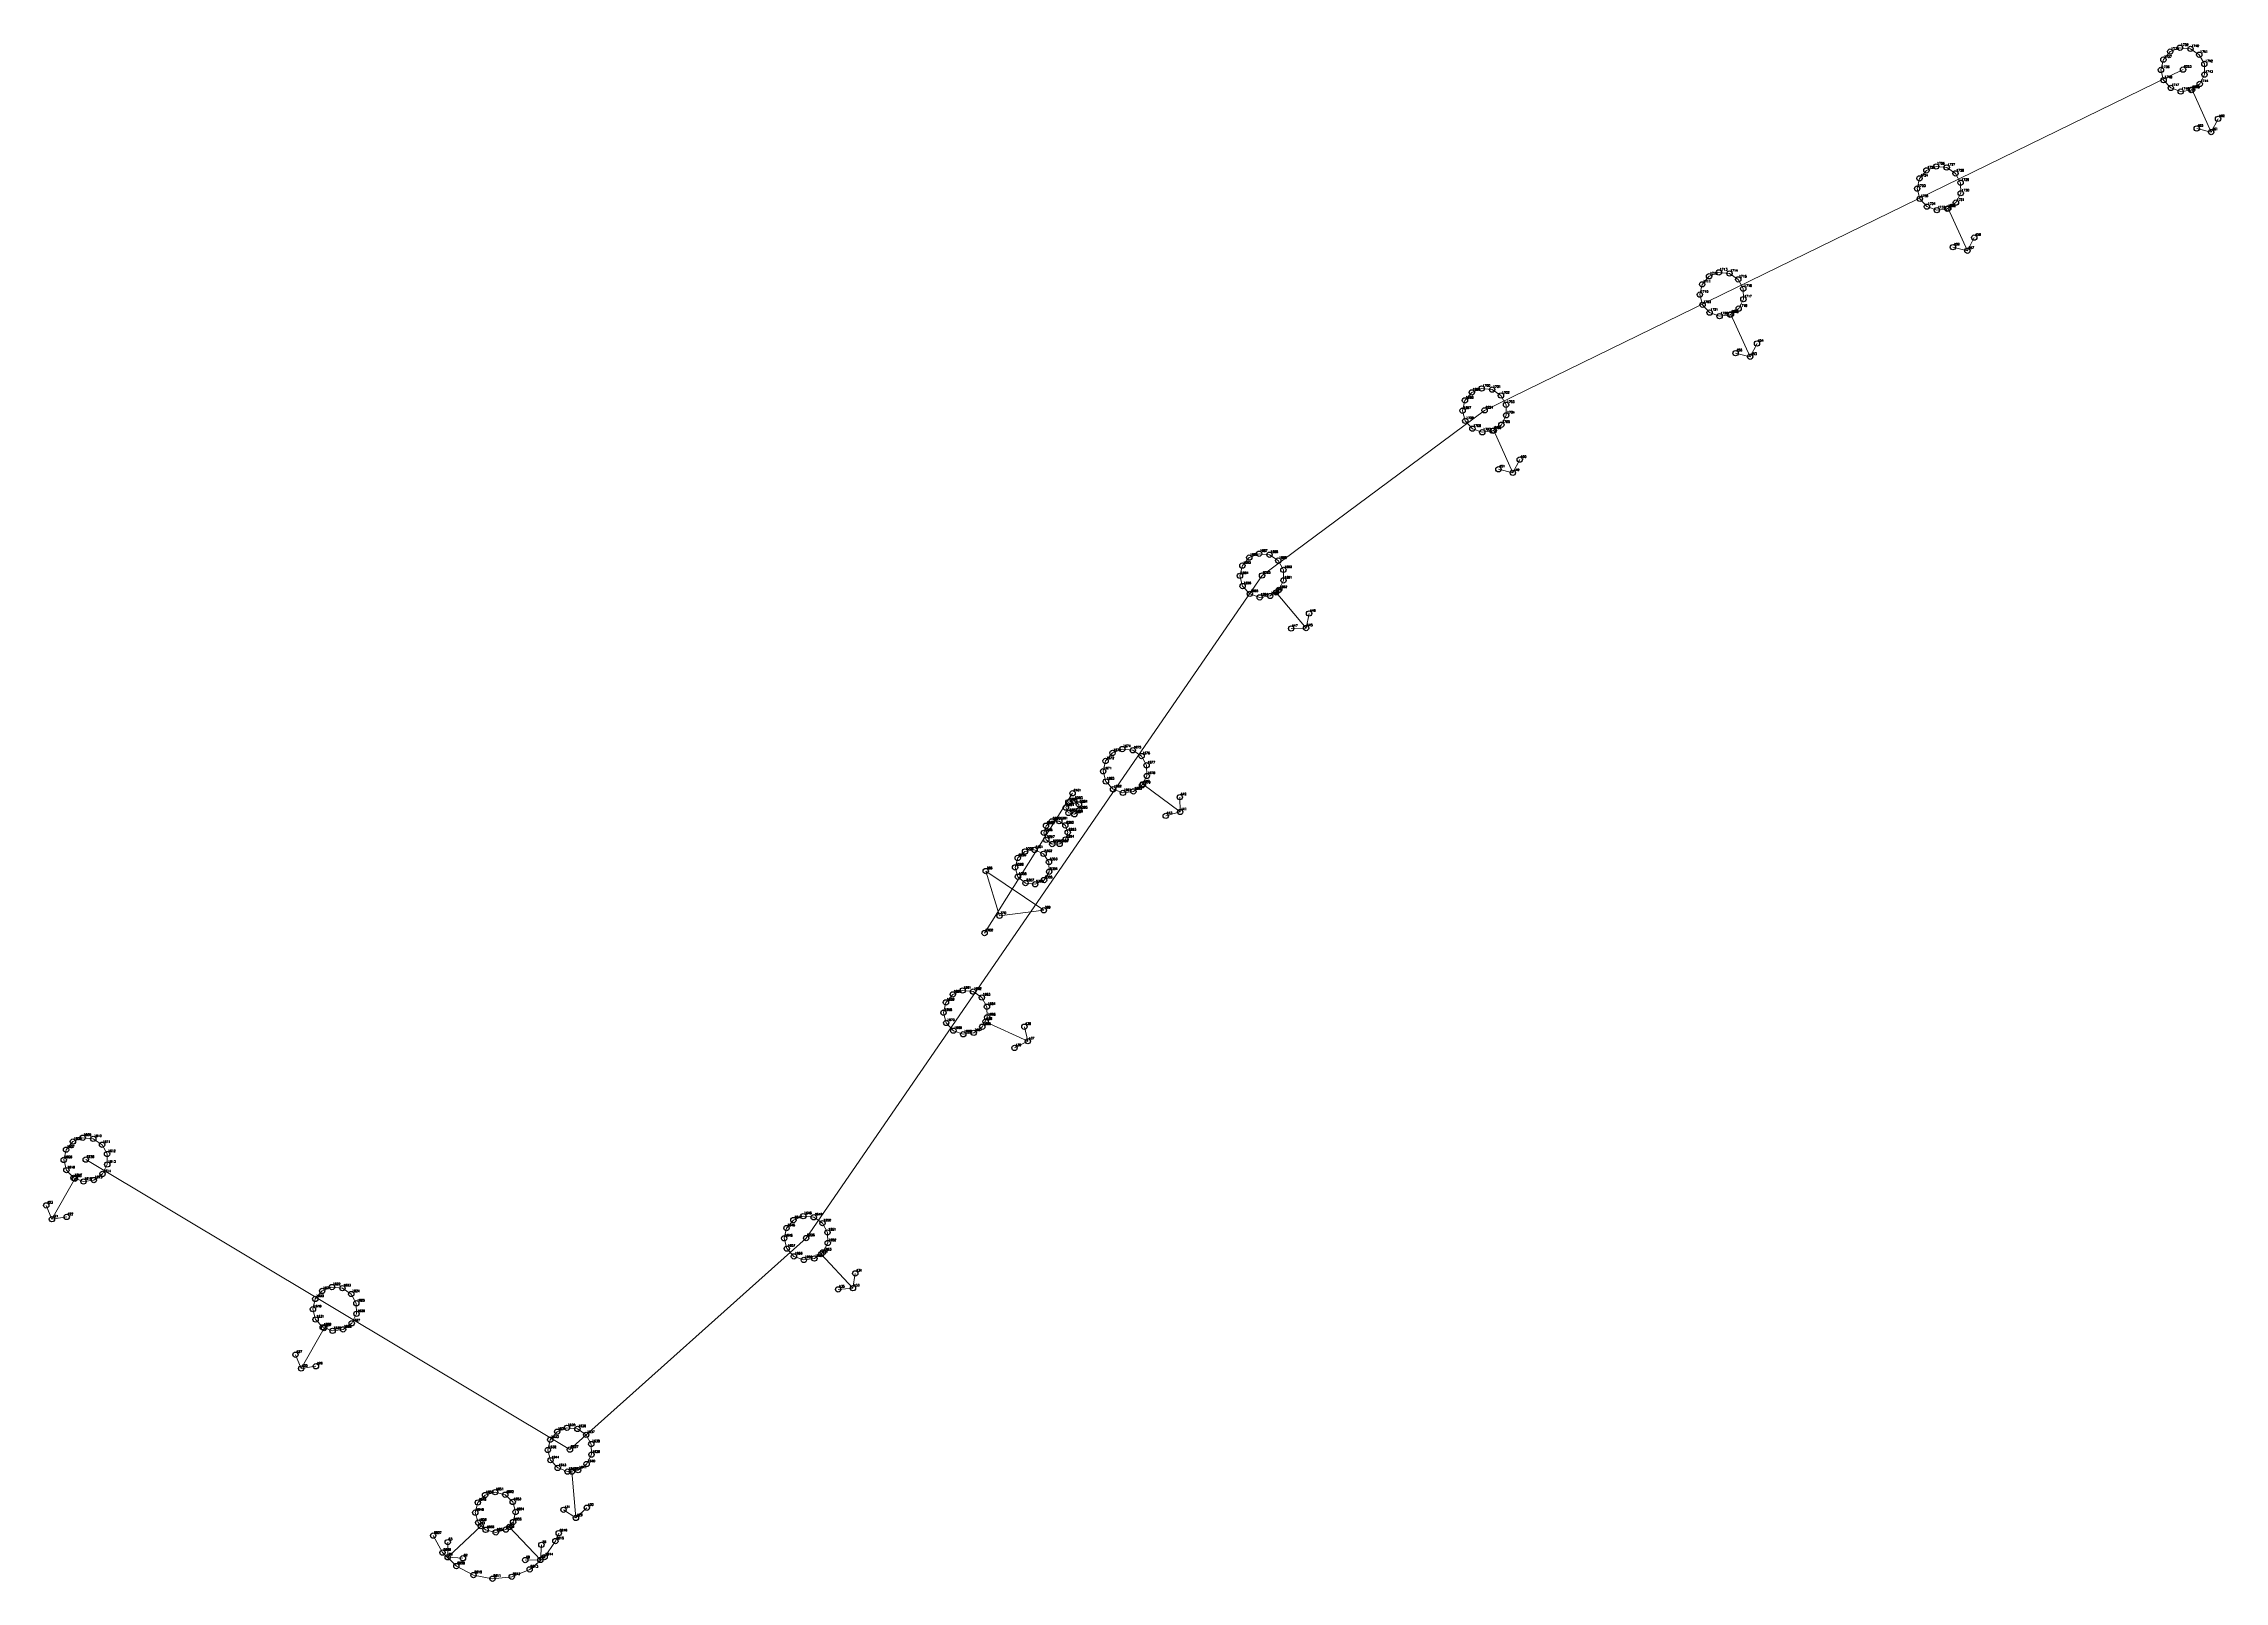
# Model space of a CAD drawing. Extents: x 1391501 to 1398271, y 354915 to 360782.
# Drawn here: x 1392026.5 to 1392334.6, y 355689.2 to 355906.6 of the extents above; entities that cross this region are included whole.
import ezdxf

# ---------------------------------------------------------------- set-up
doc = ezdxf.new("R2010")
doc.units = 0
doc.header["$PDMODE"] = 33
doc.header["$PDSIZE"] = 0.75
doc.layers.add('12 - ценные элементы визуального восприятия территории', color=7, linetype='Continuous')
doc.styles.get("Standard").update_dxf_attribs({"font": 'simplex.shx'})

msp = doc.modelspace()

# ---------------------------------------------------------------- linework, layer by layer
for p in [(1392326.93, 355905.46), (1392328.31, 355906.01), (1392329.8, 355905.85), (1392331.04, 355905.03), (1392325.62, 355902.88), (1392325.96, 355904.33), (1392331.75, 355903.72), (1392331.77, 355902.22), (1392326, 355901.43), (1392327.01, 355900.33), (1392328.41, 355899.82), (1392329.89, 355900.03), (1392331.1, 355900.89), (1392293.87, 355889.23), (1392291.51, 355887.55), (1392292.48, 355888.68), (1392295.35, 355889.08), (1392296.59, 355888.25), (1392297.31, 355886.94), (1392291.18, 355886.1), (1392291.56, 355884.66), (1392292.56, 355883.55), (1392295.44, 355883.25), (1392296.66, 355884.12), (1392297.33, 355885.45), (1392293.96, 355883.05), (1392263.17, 355874.26), (1392264.66, 355874.1), (1392260.48, 355871.12), (1392260.81, 355872.57), (1392261.78, 355873.71), (1392265.9, 355873.27), (1392266.61, 355871.96), (1392260.86, 355869.68), (1392261.86, 355868.58), (1392263.27, 355868.07), (1392264.74, 355868.27), (1392265.96, 355869.14), (1392266.63, 355870.47), (1392227.29, 355856.16), (1392228.26, 355857.3), (1392229.65, 355857.85), (1392231.13, 355857.69), (1392232.37, 355856.86), (1392233.09, 355855.55), (1392226.96, 355854.71), (1392227.33, 355853.27), (1392232.44, 355852.73), (1392233.11, 355854.06), (1392228.34, 355852.17), (1392229.74, 355851.66), (1392231.22, 355851.86), (1392196.81, 355833.95), (1392198.2, 355834.5), (1392199.68, 355834.35), (1392195.5, 355831.37), (1392195.84, 355832.82), (1392200.92, 355833.52), (1392201.64, 355832.21), (1392201.66, 355830.72), (1392195.88, 355829.92), (1392196.89, 355828.82), (1392198.29, 355828.32), (1392199.77, 355828.52), (1392200.99, 355829.38), (1392177.49, 355806.33), (1392178.88, 355806.88), (1392180.36, 355806.72), (1392176.18, 355803.75), (1392176.52, 355805.2), (1392181.6, 355805.9), (1392182.31, 355804.59), (1392182.34, 355803.09), (1392176.56, 355802.3), (1392177.57, 355801.2), (1392178.97, 355800.69), (1392180.45, 355800.9), (1392181.66, 355801.76), (1392170.9, 355798.61), (1392171.26, 355799.38), (1392171.28, 355797.85), (1392172.08, 355799.58), (1392172.11, 355797.67), (1392172.75, 355799.06), (1392172.77, 355798.21), (1392167.79, 355795.05), (1392168.1, 355796.05), (1392168.13, 355794.06), (1392168.94, 355796.67), (1392169.98, 355796.69), (1392170.83, 355796.09), (1392170.86, 355794.1), (1392171.17, 355795.1), (1392164.1, 355791.49), (1392165.13, 355792.41), (1392166.49, 355792.62), (1392167.76, 355792.07), (1392168.52, 355790.92), (1392168.98, 355793.46), (1392170.03, 355793.48), (1392163.73, 355790.16), (1392164.14, 355788.84), (1392165.2, 355787.95), (1392166.57, 355787.77), (1392167.82, 355788.37), (1392168.54, 355789.54), (1392154.93, 355772.21), (1392156.32, 355772.76), (1392157.8, 355772.6), (1392153.62, 355769.62), (1392153.96, 355771.08), (1392159.04, 355771.77), (1392159.75, 355770.46), (1392154, 355768.18), (1392155.01, 355767.08), (1392156.41, 355766.57), (1392157.89, 355766.77), (1392159.1, 355767.64), (1392159.78, 355768.97), (1392030.62, 355751.4), (1392032.01, 355751.95), (1392033.49, 355751.79), (1392034.74, 355750.96), (1392029.32, 355748.81), (1392029.65, 355750.26), (1392035.45, 355749.65), (1392035.47, 355748.16), (1392029.7, 355747.37), (1392030.7, 355746.27), (1392032.11, 355745.76), (1392033.58, 355745.96), (1392034.8, 355746.83), (1392131.44, 355739.18), (1392132.41, 355740.31), (1392133.8, 355740.86), (1392135.28, 355740.7), (1392136.52, 355739.88), (1392137.23, 355738.56), (1392131.1, 355737.73), (1392131.48, 355736.28), (1392132.49, 355735.18), (1392136.58, 355735.74), (1392137.26, 355737.07), (1392133.89, 355734.67), (1392135.37, 355734.88), (1392064.86, 355729.16), (1392065.83, 355730.29), (1392067.22, 355730.84), (1392068.7, 355730.69), (1392069.94, 355729.86), (1392064.53, 355727.71), (1392064.91, 355726.26), (1392070.66, 355728.55), (1392070.68, 355727.06), (1392065.91, 355725.16), (1392067.31, 355724.66), (1392068.79, 355724.86), (1392070.01, 355725.72), (1392100.42, 355710.95), (1392101.9, 355710.79), (1392097.72, 355707.81), (1392098.06, 355709.26), (1392099.03, 355710.39), (1392103.14, 355709.96), (1392103.85, 355708.65), (1392098.1, 355706.37), (1392099.11, 355705.27), (1392100.51, 355704.76), (1392101.99, 355704.96), (1392103.2, 355705.83), (1392103.88, 355707.16), (1392088.85, 355701.45), (1392090.27, 355701.85), (1392091.7, 355701.49), (1392087.47, 355698.96), (1392087.83, 355700.39), (1392092.76, 355700.47), (1392093.16, 355699.05), (1392087.87, 355697.55), (1392088.93, 355696.52), (1392090.36, 355696.16), (1392091.78, 355696.56), (1392092.8, 355697.62)]:
    msp.add_point(p)
at = {"layer": '12 - ценные элементы визуального восприятия территории', "color": 7, "lineweight": 20}
for points in [[(1392325.62, 355902.88), (1392325.96, 355904.33), (1392326.93, 355905.46), (1392328.31, 355906.01), (1392329.8, 355905.85), (1392331.04, 355905.03), (1392331.75, 355903.72), (1392331.77, 355902.22), (1392331.1, 355900.89), (1392329.89, 355900.03), (1392328.41, 355899.82), (1392327.01, 355900.33), (1392326, 355901.43), (1392325.62, 355902.88)], [(1392325.62, 355902.88), (1392325.96, 355904.33), (1392326.93, 355905.46), (1392328.31, 355906.01), (1392329.8, 355905.85), (1392331.04, 355905.03), (1392331.75, 355903.72), (1392331.77, 355902.22), (1392331.1, 355900.89), (1392329.89, 355900.03), (1392328.41, 355899.82), (1392327.01, 355900.33), (1392326, 355901.43), (1392325.62, 355902.88)], [(1392291.18, 355886.1), (1392291.51, 355887.55), (1392292.48, 355888.68), (1392293.87, 355889.23), (1392295.35, 355889.08), (1392296.59, 355888.25), (1392297.31, 355886.94), (1392297.33, 355885.45), (1392296.66, 355884.12), (1392295.44, 355883.25), (1392293.96, 355883.05), (1392292.56, 355883.55), (1392291.56, 355884.66), (1392291.18, 355886.1)], [(1392291.18, 355886.1), (1392291.51, 355887.55), (1392292.48, 355888.68), (1392293.87, 355889.23), (1392295.35, 355889.08), (1392296.59, 355888.25), (1392297.31, 355886.94), (1392297.33, 355885.45), (1392296.66, 355884.12), (1392295.44, 355883.25), (1392293.96, 355883.05), (1392292.56, 355883.55), (1392291.56, 355884.66), (1392291.18, 355886.1)], [(1392260.48, 355871.12), (1392260.81, 355872.57), (1392261.78, 355873.71), (1392263.17, 355874.26), (1392264.66, 355874.1), (1392265.9, 355873.27), (1392266.61, 355871.96), (1392266.63, 355870.47), (1392265.96, 355869.14), (1392264.74, 355868.27), (1392263.27, 355868.07), (1392261.86, 355868.58), (1392260.86, 355869.68), (1392260.48, 355871.12)], [(1392260.48, 355871.12), (1392260.81, 355872.57), (1392261.78, 355873.71), (1392263.17, 355874.26), (1392264.66, 355874.1), (1392265.9, 355873.27), (1392266.61, 355871.96), (1392266.63, 355870.47), (1392265.96, 355869.14), (1392264.74, 355868.27), (1392263.27, 355868.07), (1392261.86, 355868.58), (1392260.86, 355869.68), (1392260.48, 355871.12)], [(1392226.96, 355854.71), (1392227.29, 355856.16), (1392228.26, 355857.3), (1392229.65, 355857.85), (1392231.13, 355857.69), (1392232.37, 355856.86), (1392233.09, 355855.55), (1392233.11, 355854.06), (1392232.44, 355852.73), (1392231.22, 355851.86), (1392229.74, 355851.66), (1392228.34, 355852.17), (1392227.33, 355853.27), (1392226.96, 355854.71)], [(1392226.96, 355854.71), (1392227.29, 355856.16), (1392228.26, 355857.3), (1392229.65, 355857.85), (1392231.13, 355857.69), (1392232.37, 355856.86), (1392233.09, 355855.55), (1392233.11, 355854.06), (1392232.44, 355852.73), (1392231.22, 355851.86), (1392229.74, 355851.66), (1392228.34, 355852.17), (1392227.33, 355853.27), (1392226.96, 355854.71)], [(1392195.5, 355831.37), (1392195.84, 355832.82), (1392196.81, 355833.95), (1392198.2, 355834.5), (1392199.68, 355834.35), (1392200.92, 355833.52), (1392201.64, 355832.21), (1392201.66, 355830.72), (1392200.99, 355829.38), (1392199.77, 355828.52), (1392198.29, 355828.32), (1392196.89, 355828.82), (1392195.88, 355829.92), (1392195.5, 355831.37)], [(1392195.5, 355831.37), (1392195.84, 355832.82), (1392196.81, 355833.95), (1392198.2, 355834.5), (1392199.68, 355834.35), (1392200.92, 355833.52), (1392201.64, 355832.21), (1392201.66, 355830.72), (1392200.99, 355829.38), (1392199.77, 355828.52), (1392198.29, 355828.32), (1392196.89, 355828.82), (1392195.88, 355829.92), (1392195.5, 355831.37)], [(1392176.18, 355803.75), (1392176.52, 355805.2), (1392177.49, 355806.33), (1392178.88, 355806.88), (1392180.36, 355806.72), (1392181.6, 355805.9), (1392182.31, 355804.59), (1392182.34, 355803.09), (1392181.66, 355801.76), (1392180.45, 355800.9), (1392178.97, 355800.69), (1392177.57, 355801.2), (1392176.56, 355802.3), (1392176.18, 355803.75)], [(1392176.18, 355803.75), (1392176.52, 355805.2), (1392177.49, 355806.33), (1392178.88, 355806.88), (1392180.36, 355806.72), (1392181.6, 355805.9), (1392182.31, 355804.59), (1392182.34, 355803.09), (1392181.66, 355801.76), (1392180.45, 355800.9), (1392178.97, 355800.69), (1392177.57, 355801.2), (1392176.56, 355802.3), (1392176.18, 355803.75)], [(1392170.9, 355798.61), (1392171.26, 355799.38), (1392172.08, 355799.58), (1392172.75, 355799.06), (1392172.77, 355798.21), (1392172.11, 355797.67), (1392171.28, 355797.85), (1392170.9, 355798.61)], [(1392167.79, 355795.05), (1392168.1, 355796.05), (1392168.94, 355796.67), (1392169.98, 355796.69), (1392170.83, 355796.09), (1392171.17, 355795.1), (1392170.86, 355794.1), (1392170.03, 355793.48), (1392168.98, 355793.46), (1392168.13, 355794.06), (1392167.79, 355795.05)], [(1392163.73, 355790.16), (1392164.1, 355791.49), (1392165.13, 355792.41), (1392166.49, 355792.62), (1392167.76, 355792.07), (1392168.52, 355790.92), (1392168.54, 355789.54), (1392167.82, 355788.37), (1392166.57, 355787.77), (1392165.2, 355787.95), (1392164.14, 355788.84), (1392163.73, 355790.16)], [(1392153.62, 355769.62), (1392153.96, 355771.08), (1392154.93, 355772.21), (1392156.32, 355772.76), (1392157.8, 355772.6), (1392159.04, 355771.77), (1392159.75, 355770.46), (1392159.78, 355768.97), (1392159.1, 355767.64), (1392157.89, 355766.77), (1392156.41, 355766.57), (1392155.01, 355767.08), (1392154, 355768.18), (1392153.62, 355769.62)], [(1392153.62, 355769.62), (1392153.96, 355771.08), (1392154.93, 355772.21), (1392156.32, 355772.76), (1392157.8, 355772.6), (1392159.04, 355771.77), (1392159.75, 355770.46), (1392159.78, 355768.97), (1392159.1, 355767.64), (1392157.89, 355766.77), (1392156.41, 355766.57), (1392155.01, 355767.08), (1392154, 355768.18), (1392153.62, 355769.62)], [(1392029.32, 355748.81), (1392029.65, 355750.26), (1392030.62, 355751.4), (1392032.01, 355751.95), (1392033.49, 355751.79), (1392034.74, 355750.96), (1392035.45, 355749.65), (1392035.47, 355748.16), (1392034.8, 355746.83), (1392033.58, 355745.96), (1392032.11, 355745.76), (1392030.7, 355746.27), (1392029.7, 355747.37), (1392029.32, 355748.81)], [(1392029.32, 355748.81), (1392029.65, 355750.26), (1392030.62, 355751.4), (1392032.01, 355751.95), (1392033.49, 355751.79), (1392034.74, 355750.96), (1392035.45, 355749.65), (1392035.47, 355748.16), (1392034.8, 355746.83), (1392033.58, 355745.96), (1392032.11, 355745.76), (1392030.7, 355746.27), (1392029.7, 355747.37), (1392029.32, 355748.81)], [(1392131.1, 355737.73), (1392131.44, 355739.18), (1392132.41, 355740.31), (1392133.8, 355740.86), (1392135.28, 355740.7), (1392136.52, 355739.88), (1392137.23, 355738.56), (1392137.26, 355737.07), (1392136.58, 355735.74), (1392135.37, 355734.88), (1392133.89, 355734.67), (1392132.49, 355735.18), (1392131.48, 355736.28), (1392131.1, 355737.73)], [(1392131.1, 355737.73), (1392131.44, 355739.18), (1392132.41, 355740.31), (1392133.8, 355740.86), (1392135.28, 355740.7), (1392136.52, 355739.88), (1392137.23, 355738.56), (1392137.26, 355737.07), (1392136.58, 355735.74), (1392135.37, 355734.88), (1392133.89, 355734.67), (1392132.49, 355735.18), (1392131.48, 355736.28), (1392131.1, 355737.73)], [(1392064.53, 355727.71), (1392064.86, 355729.16), (1392065.83, 355730.29), (1392067.22, 355730.84), (1392068.7, 355730.69), (1392069.94, 355729.86), (1392070.66, 355728.55), (1392070.68, 355727.06), (1392070.01, 355725.72), (1392068.79, 355724.86), (1392067.31, 355724.66), (1392065.91, 355725.16), (1392064.91, 355726.26), (1392064.53, 355727.71)], [(1392064.53, 355727.71), (1392064.86, 355729.16), (1392065.83, 355730.29), (1392067.22, 355730.84), (1392068.7, 355730.69), (1392069.94, 355729.86), (1392070.66, 355728.55), (1392070.68, 355727.06), (1392070.01, 355725.72), (1392068.79, 355724.86), (1392067.31, 355724.66), (1392065.91, 355725.16), (1392064.91, 355726.26), (1392064.53, 355727.71)], [(1392097.72, 355707.81), (1392098.06, 355709.26), (1392099.03, 355710.39), (1392100.42, 355710.95), (1392101.9, 355710.79), (1392103.14, 355709.96), (1392103.85, 355708.65), (1392103.88, 355707.16), (1392103.2, 355705.83), (1392101.99, 355704.96), (1392100.51, 355704.76), (1392099.11, 355705.27), (1392098.1, 355706.37), (1392097.72, 355707.81)], [(1392097.72, 355707.81), (1392098.06, 355709.26), (1392099.03, 355710.39), (1392100.42, 355710.95), (1392101.9, 355710.79), (1392103.14, 355709.96), (1392103.85, 355708.65), (1392103.88, 355707.16), (1392103.2, 355705.83), (1392101.99, 355704.96), (1392100.51, 355704.76), (1392099.11, 355705.27), (1392098.1, 355706.37), (1392097.72, 355707.81)], [(1392087.47, 355698.96), (1392087.83, 355700.39), (1392088.85, 355701.45), (1392090.27, 355701.85), (1392091.7, 355701.49), (1392092.76, 355700.47), (1392093.16, 355699.05), (1392092.8, 355697.62), (1392091.78, 355696.56), (1392090.36, 355696.16), (1392088.93, 355696.52), (1392087.87, 355697.55), (1392087.47, 355698.96)], [(1392087.47, 355698.96), (1392087.83, 355700.39), (1392088.85, 355701.45), (1392090.27, 355701.85), (1392091.7, 355701.49), (1392092.76, 355700.47), (1392093.16, 355699.05), (1392092.8, 355697.62), (1392091.78, 355696.56), (1392090.36, 355696.16), (1392088.93, 355696.52), (1392087.87, 355697.55), (1392087.47, 355698.96)]]:
    msp.add_lwpolyline(points, close=True, dxfattribs=at)
for points in [[(1392328.74, 355902.92), (1392230.07, 355854.76), (1392198.62, 355831.42), (1392134.22, 355737.77), (1392100.84, 355707.86), (1392032.43, 355748.86)], [(1392328.74, 355902.92), (1392230.07, 355854.76), (1392198.62, 355831.42), (1392134.22, 355737.77), (1392100.84, 355707.86), (1392032.43, 355748.86)], [(1392330.01, 355900.08), (1392332.72, 355894.09)], [(1392330.01, 355900.08), (1392332.72, 355894.09)], [(1392332.72, 355894.09), (1392333.69, 355895.96)], [(1392332.72, 355894.09), (1392333.69, 355895.96)], [(1392332.72, 355894.09), (1392330.67, 355894.6)], [(1392332.72, 355894.09), (1392330.67, 355894.6)], [(1392295.57, 355883.3), (1392298.28, 355877.32)], [(1392295.57, 355883.3), (1392298.28, 355877.32)], [(1392298.28, 355877.32), (1392296.23, 355877.82)], [(1392298.28, 355877.32), (1392296.23, 355877.82)], [(1392298.28, 355877.32), (1392299.25, 355879.18)], [(1392298.28, 355877.32), (1392299.25, 355879.18)], [(1392264.87, 355868.32), (1392267.58, 355862.34)], [(1392264.87, 355868.32), (1392267.58, 355862.34)], [(1392267.58, 355862.34), (1392265.53, 355862.84)], [(1392267.58, 355862.34), (1392265.53, 355862.84)], [(1392267.58, 355862.34), (1392268.55, 355864.21)], [(1392267.58, 355862.34), (1392268.55, 355864.21)], [(1392231.35, 355851.91), (1392234.06, 355845.93)], [(1392231.35, 355851.91), (1392234.06, 355845.93)], [(1392234.06, 355845.93), (1392235.03, 355847.8)], [(1392234.06, 355845.93), (1392235.03, 355847.8)], [(1392234.06, 355845.93), (1392232.01, 355846.43)], [(1392234.06, 355845.93), (1392232.01, 355846.43)], [(1392200.62, 355829.02), (1392204.84, 355823.99)], [(1392200.62, 355829.02), (1392204.84, 355823.99)], [(1392204.84, 355823.99), (1392205.27, 355826.05)], [(1392204.84, 355823.99), (1392205.27, 355826.05)], [(1392204.84, 355823.99), (1392202.73, 355823.92)], [(1392204.84, 355823.99), (1392202.73, 355823.92)], [(1392159.42, 355780.87), (1392171.86, 355800.64)], [(1392181.79, 355801.92), (1392187.05, 355797.99)], [(1392181.79, 355801.92), (1392187.05, 355797.99)], [(1392187.05, 355797.99), (1392185.02, 355797.44)], [(1392187.05, 355797.99), (1392185.02, 355797.44)], [(1392187.05, 355797.99), (1392187, 355800.09)], [(1392187.05, 355797.99), (1392187, 355800.09)], [(1392159.59, 355789.64), (1392167.79, 355784.1)], [(1392161.53, 355783.31), (1392159.59, 355789.64)], [(1392161.53, 355783.31), (1392167.79, 355784.1)], [(1392159.56, 355768.35), (1392165.53, 355765.59)], [(1392159.56, 355768.35), (1392165.53, 355765.59)], [(1392165.53, 355765.59), (1392165.04, 355767.64)], [(1392165.53, 355765.59), (1392165.04, 355767.64)], [(1392165.53, 355765.59), (1392163.65, 355764.64)], [(1392165.53, 355765.59), (1392163.65, 355764.64)], [(1392030.89, 355746.15), (1392027.66, 355740.43)], [(1392030.89, 355746.15), (1392027.66, 355740.43)], [(1392027.66, 355740.43), (1392026.85, 355742.38)], [(1392027.66, 355740.43), (1392026.85, 355742.38)], [(1392027.66, 355740.43), (1392029.74, 355740.75)], [(1392027.66, 355740.43), (1392029.74, 355740.75)], [(1392136.34, 355735.49), (1392140.83, 355730.69)], [(1392136.34, 355735.49), (1392140.83, 355730.69)], [(1392140.83, 355730.69), (1392141.15, 355732.77)], [(1392140.83, 355730.69), (1392141.15, 355732.77)], [(1392140.83, 355730.69), (1392138.73, 355730.51)], [(1392140.83, 355730.69), (1392138.73, 355730.51)], [(1392066.1, 355725.05), (1392062.86, 355719.33)], [(1392066.1, 355725.05), (1392062.86, 355719.33)], [(1392062.86, 355719.33), (1392062.06, 355721.28)], [(1392062.86, 355719.33), (1392062.06, 355721.28)], [(1392062.86, 355719.33), (1392064.95, 355719.65)], [(1392062.86, 355719.33), (1392064.95, 355719.65)], [(1392101.11, 355704.75), (1392101.69, 355698.21)], [(1392101.11, 355704.75), (1392101.69, 355698.21)], [(1392101.69, 355698.21), (1392099.93, 355699.36)], [(1392101.69, 355698.21), (1392099.93, 355699.36)], [(1392101.69, 355698.21), (1392103.23, 355699.65)], [(1392101.69, 355698.21), (1392103.23, 355699.65)], [(1392081.51, 355695.71), (1392082.83, 355693.31), (1392084.79, 355691.4), (1392087.21, 355690.13), (1392089.9, 355689.61), (1392092.62, 355689.89), (1392095.15, 355690.94), (1392097.26, 355692.67), (1392098.79, 355694.94), (1392099.25, 355696.06)], [(1392081.51, 355695.71), (1392082.83, 355693.31), (1392084.79, 355691.4), (1392087.21, 355690.13), (1392089.9, 355689.61), (1392092.62, 355689.89), (1392095.15, 355690.94), (1392097.26, 355692.67), (1392098.79, 355694.94), (1392099.25, 355696.06)], [(1392083.58, 355692.65), (1392088.25, 355697.05)], [(1392083.58, 355692.65), (1392088.25, 355697.05)], [(1392096.67, 355692.27), (1392092.27, 355696.94)], [(1392096.67, 355692.27), (1392092.27, 355696.94)], [(1392083.58, 355692.65), (1392083.57, 355694.79)], [(1392083.58, 355692.65), (1392083.57, 355694.79)], [(1392083.58, 355692.65), (1392085.72, 355692.51)], [(1392083.58, 355692.65), (1392085.72, 355692.51)], [(1392096.67, 355692.27), (1392096.81, 355694.41)], [(1392096.67, 355692.27), (1392096.81, 355694.41)], [(1392096.67, 355692.27), (1392094.53, 355692.26)], [(1392096.67, 355692.27), (1392094.53, 355692.26)]]:
    msp.add_lwpolyline(points, dxfattribs=at)
at = {"layer": '12 - ценные элементы визуального восприятия территории'}
for p in [(1392328.74, 355902.92), (1392330.01, 355900.08), (1392333.69, 355895.96), (1392330.67, 355894.6), (1392332.72, 355894.09), (1392295.57, 355883.3), (1392296.23, 355877.82), (1392298.28, 355877.32), (1392299.25, 355879.18), (1392264.87, 355868.32), (1392265.53, 355862.84), (1392267.58, 355862.34), (1392268.55, 355864.21), (1392230.07, 355854.76), (1392231.35, 355851.91), (1392232.01, 355846.43), (1392235.03, 355847.8), (1392234.06, 355845.93), (1392198.62, 355831.42), (1392200.62, 355829.02), (1392205.27, 355826.05), (1392202.73, 355823.92), (1392204.84, 355823.99), (1392171.86, 355800.64), (1392181.79, 355801.92), (1392187, 355800.09), (1392185.02, 355797.44), (1392187.05, 355797.99), (1392159.59, 355789.64), (1392161.53, 355783.31), (1392167.79, 355784.1), (1392159.42, 355780.87), (1392159.56, 355768.35), (1392165.04, 355767.64), (1392163.65, 355764.64), (1392165.53, 355765.59), (1392032.43, 355748.86), (1392030.89, 355746.15), (1392026.85, 355742.38), (1392027.66, 355740.43), (1392029.74, 355740.75), (1392134.22, 355737.77), (1392136.34, 355735.49), (1392141.15, 355732.77), (1392138.73, 355730.51), (1392140.83, 355730.69), (1392066.1, 355725.05), (1392062.06, 355721.28), (1392062.86, 355719.33), (1392064.95, 355719.65), (1392100.84, 355707.86), (1392101.11, 355704.75), (1392099.93, 355699.36), (1392101.69, 355698.21), (1392103.23, 355699.65), (1392081.51, 355695.71), (1392088.25, 355697.05), (1392092.27, 355696.94), (1392099.25, 355696.06), (1392082.83, 355693.31), (1392083.57, 355694.79), (1392083.58, 355692.65), (1392085.72, 355692.51), (1392094.53, 355692.26), (1392096.67, 355692.27), (1392096.81, 355694.41), (1392097.26, 355692.67), (1392098.79, 355694.94), (1392084.79, 355691.4), (1392087.21, 355690.13), (1392089.9, 355689.61), (1392092.62, 355689.89), (1392095.15, 355690.94)]:
    msp.add_point(p, dxfattribs=at)

# ---------------------------------------------------------------- texts
at = {"color": 7}
for s, p in [('1738', (1392327.06, 355905.74)), ('1739', (1392328.44, 355906.29)), ('1740', (1392329.93, 355906.13)), ('1741', (1392331.17, 355905.3)), ('1736', (1392325.75, 355903.15)), ('1737', (1392326.08, 355904.6)), ('1748', (1392326.13, 355901.71)), ('1742', (1392331.88, 355903.99)), ('1743', (1392331.9, 355902.5)), ('1747', (1392327.13, 355900.61)), ('1746', (1392328.54, 355900.1)), ('1745', (1392330.02, 355900.3)), ('1744', (1392331.23, 355901.17)), ('1726', (1392294, 355889.51)), ('1727', (1392295.48, 355889.35)), ('1723', (1392291.31, 355886.37)), ('1724', (1392291.64, 355887.83)), ('1725', (1392292.61, 355888.96)), ('1728', (1392296.72, 355888.52)), ('1729', (1392297.44, 355887.21)), ('1735', (1392291.68, 355884.93)), ('1734', (1392292.69, 355883.83)), ('1733', (1392294.09, 355883.32)), ('1732', (1392295.57, 355883.52)), ('1731', (1392296.79, 355884.39)), ('1730', (1392297.46, 355885.72)), ('1712', (1392261.91, 355873.98)), ('1713', (1392263.3, 355874.53)), ('1714', (1392264.78, 355874.37)), ('1710', (1392260.61, 355871.4)), ('1711', (1392260.94, 355872.85)), ('1715', (1392266.02, 355873.55)), ('1716', (1392266.74, 355872.24)), ('1722', (1392260.99, 355869.95)), ('1721', (1392261.99, 355868.85)), ('1720', (1392263.4, 355868.34)), ('1719', (1392264.87, 355868.55)), ('1718', (1392266.09, 355869.41)), ('1717', (1392266.76, 355870.74)), ('1698', (1392227.42, 355856.44)), ('1699', (1392228.39, 355857.57)), ('1700', (1392229.78, 355858.12)), ('1701', (1392231.26, 355857.96)), ('1702', (1392232.5, 355857.13)), ('1703', (1392233.22, 355855.82)), ('1697', (1392227.08, 355854.98)), ('1709', (1392227.46, 355853.54)), ('1708', (1392228.47, 355852.44)), ('1705', (1392232.57, 355853)), ('1704', (1392233.24, 355854.33)), ('1707', (1392229.87, 355851.93)), ('1706', (1392231.35, 355852.14)), ('1686', (1392196.94, 355834.23)), ('1687', (1392198.33, 355834.78)), ('1688', (1392199.81, 355834.62)), ('1684', (1392195.63, 355831.64)), ('1685', (1392195.97, 355833.1)), ('1689', (1392201.05, 355833.79)), ('1690', (1392201.77, 355832.48)), ('1691', (1392201.79, 355830.99)), ('1696', (1392196.01, 355830.2)), ('1695', (1392197.02, 355829.1)), ('1694', (1392198.42, 355828.59)), ('1693', (1392199.9, 355828.79)), ('1692', (1392201.11, 355829.66)), ('1673', (1392177.62, 355806.61)), ('1674', (1392179, 355807.16)), ('1675', (1392180.49, 355807)), ('1676', (1392181.73, 355806.17)), ('1671', (1392176.31, 355804.02)), ('1672', (1392176.65, 355805.47)), ('1677', (1392182.44, 355804.86)), ('1678', (1392182.47, 355803.37)), ('1683', (1392176.69, 355802.58)), ('1682', (1392177.7, 355801.48)), ('1681', (1392179.1, 355800.97)), ('1680', (1392180.58, 355801.17)), ('1679', (1392181.79, 355802.04)), ('5290', (1392169.06, 355796.95)), ('5291', (1392170.11, 355796.96)), ('5281', (1392171.03, 355798.88)), ('5282', (1392171.39, 355799.65)), ('5287', (1392171.41, 355798.12)), ('5283', (1392172.21, 355799.85)), ('5286', (1392172.24, 355797.95)), ('5284', (1392172.88, 355799.33)), ('5285', (1392172.9, 355798.49)), ('5288', (1392167.92, 355795.32)), ('5289', (1392168.23, 355796.32)), ('5297', (1392168.26, 355794.34)), ('5292', (1392170.96, 355796.36)), ('5294', (1392170.99, 355794.38)), ('5293', (1392171.3, 355795.38)), ('5299', (1392164.23, 355791.76)), ('5300', (1392165.26, 355792.68)), ('5301', (1392166.62, 355792.9)), ('5302', (1392167.89, 355792.34)), ('5303', (1392168.65, 355791.19)), ('5296', (1392169.11, 355793.74)), ('5295', (1392170.16, 355793.75)), ('5298', (1392163.86, 355790.43)), ('5308', (1392164.27, 355789.11)), ('5307', (1392165.33, 355788.22)), ('5306', (1392166.7, 355788.05)), ('5305', (1392167.94, 355788.64)), ('5304', (1392168.67, 355789.81)), ('1660', (1392155.06, 355772.48)), ('1661', (1392156.45, 355773.03)), ('1662', (1392157.93, 355772.87)), ('1658', (1392153.75, 355769.9)), ('1659', (1392154.09, 355771.35)), ('1663', (1392159.17, 355772.05)), ('1664', (1392159.88, 355770.74)), ('1665', (1392159.91, 355769.24)), ('1670', (1392154.13, 355768.45)), ('1669', (1392155.14, 355767.35)), ('1668', (1392156.54, 355766.84)), ('1667', (1392158.02, 355767.05)), ('1666', (1392159.23, 355767.91)), ('1608', (1392030.75, 355751.67)), ('1609', (1392032.14, 355752.22)), ('1610', (1392033.62, 355752.06)), ('1611', (1392034.86, 355751.23)), ('1606', (1392029.45, 355749.08)), ('1607', (1392029.78, 355750.54)), ('1618', (1392029.83, 355747.64)), ('1612', (1392035.58, 355749.92)), ('1613', (1392035.6, 355748.43)), ('1617', (1392030.83, 355746.54)), ('1616', (1392032.24, 355746.03)), ('1615', (1392033.71, 355746.24)), ('1614', (1392034.93, 355747.1)), ('1646', (1392131.57, 355739.45)), ('1647', (1392132.54, 355740.58)), ('1648', (1392133.93, 355741.14)), ('1649', (1392135.41, 355740.98)), ('1650', (1392136.65, 355740.15)), ('1651', (1392137.36, 355738.84)), ('1645', (1392131.23, 355738)), ('1657', (1392131.61, 355736.56)), ('1656', (1392132.62, 355735.46)), ('1653', (1392136.71, 355736.02)), ('1652', (1392137.39, 355737.35)), ('1655', (1392134.02, 355734.95)), ('1654', (1392135.5, 355735.15)), ('1620', (1392064.99, 355729.44)), ('1621', (1392065.96, 355730.57)), ('1622', (1392067.35, 355731.12)), ('1623', (1392068.83, 355730.96)), ('1624', (1392070.07, 355730.13)), ('1619', (1392064.66, 355727.98)), ('1631', (1392065.03, 355726.54)), ('1627', (1392070.14, 355726)), ('1625', (1392070.79, 355728.82)), ('1626', (1392070.81, 355727.33)), ('1630', (1392066.04, 355725.44)), ('1629', (1392067.44, 355724.93)), ('1628', (1392068.92, 355725.13)), ('1634', (1392099.16, 355710.67)), ('1635', (1392100.55, 355711.22)), ('1636', (1392102.03, 355711.06)), ('1632', (1392097.85, 355708.08)), ('1633', (1392098.19, 355709.54)), ('1637', (1392103.27, 355710.23)), ('1638', (1392103.98, 355708.92)), ('1644', (1392098.23, 355706.64)), ('1643', (1392099.24, 355705.54)), ('1642', (1392100.64, 355705.03)), ('1641', (1392102.12, 355705.23)), ('1640', (1392103.33, 355706.1)), ('1639', (1392104.01, 355707.43)), ('4650', (1392088.98, 355701.73)), ('4651', (1392090.4, 355702.13)), ('4652', (1392091.83, 355701.77)), ('4648', (1392087.6, 355699.24)), ('4649', (1392087.96, 355700.67)), ('4653', (1392092.89, 355700.74)), ('4654', (1392093.29, 355699.33)), ('4659', (1392088, 355697.82)), ('4658', (1392089.06, 355696.79)), ('4657', (1392090.49, 355696.43)), ('4656', (1392091.91, 355696.84)), ('4655', (1392092.93, 355697.9))]:
    msp.add_text(s, height=0.311, dxfattribs=at).set_placement(p)
at = {"layer": '12 - ценные элементы визуального восприятия территории', "color": 7}
for s, p in [('6223', (1392328.87, 355903.2)), ('460', (1392330.14, 355900.35)), ('462', (1392333.82, 355896.24)), ('463', (1392330.8, 355894.87)), ('461', (1392332.85, 355894.37)), ('456', (1392295.7, 355883.58)), ('459', (1392296.36, 355878.09)), ('457', (1392298.41, 355877.59)), ('458', (1392299.38, 355879.46)), ('452', (1392265, 355868.6)), ('455', (1392265.66, 355863.12)), ('453', (1392267.71, 355862.61)), ('454', (1392268.68, 355864.48)), ('6224', (1392230.2, 355855.03)), ('448', (1392231.48, 355852.19)), ('451', (1392232.14, 355846.71)), ('449', (1392234.18, 355846.2)), ('450', (1392235.16, 355848.07)), ('6225', (1392198.75, 355831.69)), ('444', (1392200.75, 355829.3)), ('446', (1392205.4, 355826.32)), ('447', (1392202.86, 355824.19)), ('445', (1392204.97, 355824.26)), ('6101', (1392171.99, 355800.91)), ('440', (1392181.92, 355802.19)), ('442', (1392187.13, 355800.37)), ('443', (1392185.15, 355797.71)), ('441', (1392187.18, 355798.26)), ('368', (1392159.72, 355789.91)), ('370', (1392161.66, 355783.58)), ('369', (1392167.92, 355784.37)), ('6100', (1392159.55, 355781.14)), ('436', (1392159.69, 355768.63)), ('438', (1392165.17, 355767.92)), ('439', (1392163.78, 355764.91)), ('437', (1392165.66, 355765.87)), ('6228', (1392032.56, 355749.13)), ('420', (1392031.02, 355746.42)), ('423', (1392026.98, 355742.65)), ('421', (1392027.78, 355740.71)), ('422', (1392029.87, 355741.02)), ('6226', (1392134.35, 355738.05)), ('432', (1392136.47, 355735.76)), ('434', (1392141.28, 355733.05)), ('435', (1392138.86, 355730.78)), ('433', (1392140.96, 355730.96)), ('424', (1392066.23, 355725.32)), ('427', (1392062.19, 355721.55)), ('426', (1392065.08, 355719.92)), ('425', (1392062.99, 355719.6)), ('6227', (1392100.97, 355708.13)), ('428', (1392101.24, 355705.03)), ('431', (1392100.06, 355699.63)), ('429', (1392101.82, 355698.48)), ('430', (1392103.36, 355699.93)), ('5807', (1392081.64, 355695.98)), ('61', (1392088.37, 355697.33)), ('57', (1392092.4, 355697.21)), ('5815', (1392098.92, 355695.21)), ('5816', (1392099.37, 355696.33)), ('5808', (1392082.96, 355693.59)), ('63', (1392083.69, 355695.07)), ('60', (1392083.71, 355692.93)), ('62', (1392085.85, 355692.79)), ('59', (1392094.66, 355692.53)), ('56', (1392096.8, 355692.55)), ('58', (1392096.94, 355694.68)), ('5814', (1392097.39, 355692.94)), ('5809', (1392084.92, 355691.67)), ('5810', (1392087.34, 355690.4)), ('5811', (1392090.03, 355689.89)), ('5812', (1392092.75, 355690.16)), ('5813', (1392095.27, 355691.21))]:
    msp.add_text(s, height=0.311, dxfattribs=at).set_placement(p)

doc.saveas('drawing.dxf')
